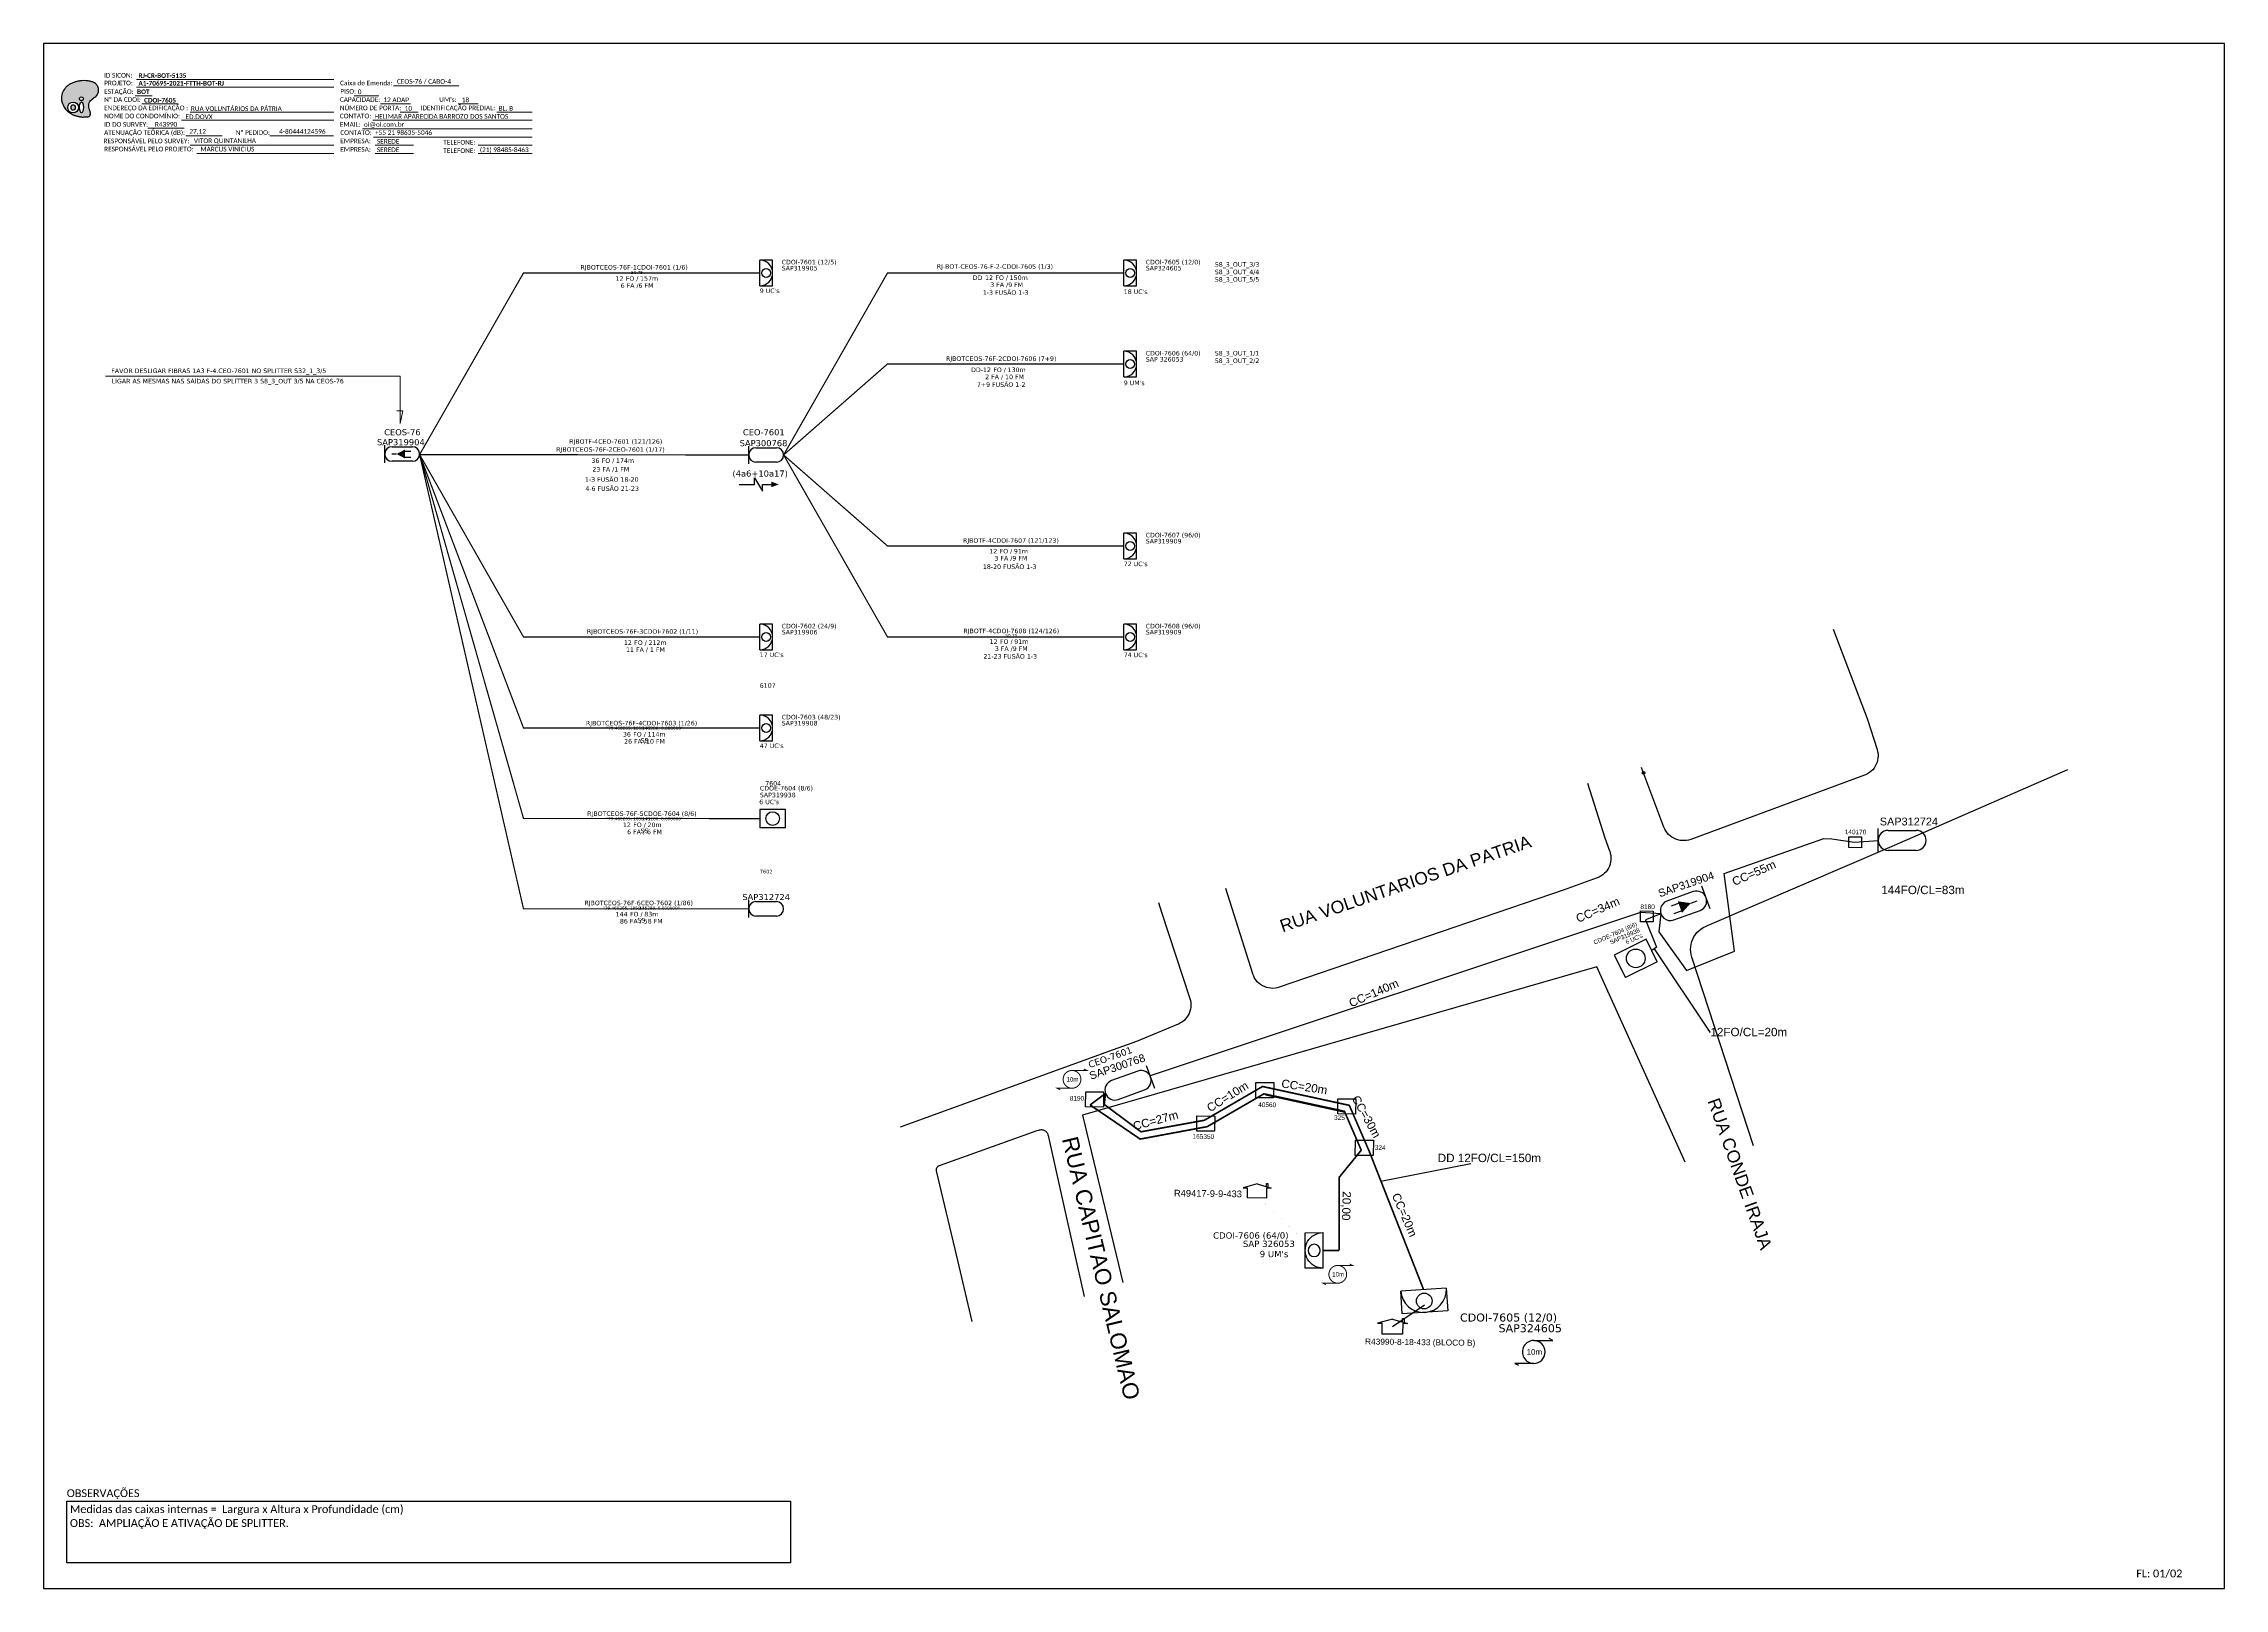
# Model space of a CAD drawing. Header units: millimetres. Extents: x 77568 to 79317, y 17557 to 18151.
# Drawn here: x 77568 to 78407, y 17557 to 18151 of the extents above; entities that cross this region are included whole.
import ezdxf
from ezdxf.enums import TextEntityAlignment as Align

# ---------------------------------------------------------------- set-up
doc = ezdxf.new("R2010")
doc.units = ezdxf.units.MM
doc.header["$LTSCALE"] = 0.1
doc.header["$MEASUREMENT"] = 0
for name, color, linetype in [('CD a instalar', 1, 'Continuous'), ('CDO_INTERIOR', 1, 'Continuous'), ('CDOE', 1, 'Continuous'), ('CEO', 1, 'Continuous'), ('CEOS', 1, 'Continuous'), ('GIR_LV_EDIFICIOS', 7, 'Continuous'), ('label_cabos', 7, 'Continuous'), ('LAYOUT', 7, 'Continuous'), ('LEGENDAS_INFRAESTRUTURAS', 7, 'Continuous'), ('linha de chamada', 5, 'Continuous'), ('MUB_DIVISA', 7, 'Continuous'), ('MUB_QUADRAS', 253, 'Continuous'), ('NOS_DE_INFRAESTRUTURA', 7, 'Continuous'), ('SEGMENTO_texto', 7, 'Continuous'), ('SETA', 7, 'Continuous')]:
    doc.layers.add(name, color=color, linetype=linetype)
doc.layers.add('Texto_Cabos', color=1, linetype='Continuous', lineweight=20)
doc.styles.add('ARIAL', font='arial.ttf')
doc.styles.add('siredit', font='verdana.ttf')
doc.styles.get("Standard").update_dxf_attribs({"font": 'arial.ttf'})
doc.styles.add('WMF-Calibri0', font='calibri.ttf')
doc.styles.add('WMF-Calibri1', font='calibrib.ttf')
doc.linetypes.add('FENCELINE1', pattern='A,0.25,-0.1,[133,ltypeshp.shx,S=0.1,R=0,X=-0.1,Y=0],-0.1,1', length=1.45)
doc.dimstyles.get("Standard").update_dxf_attribs({"dimtxt": 0.18, "dimasz": 0.18, "dimexe": 0.18, "dimexo": 0.0625, "dimgap": 0.09, "dimtad": 0, "dimtih": 1, "dimtoh": 1, "dimdec": 4, "dimzin": 0, "dimdsep": 46, "dimtxsty": 'Standard', "dimcen": 0.09, "dimadec": 0, "dimazin": 0, "dimtfac": 1, "dimtdec": 4, "dimtofl": 0, "dimtmove": 0, "dimatfit": 3, "dimfxl": 0, "dimtolj": 1, "dimtzin": 0, "dimarcsym": 0})

# ---------------------------------------------------------------- blocks, each defined once
blk = doc.blocks.new('DV')
at = {"linetype": 'Continuous'}
blk.add_circle((0, 0), 0.00000275, dxfattribs=at)
blk = doc.blocks.new('MHMZ')
at = {"color": 5}
for p, q in [((-0.0000133, 0.0000116), (0.000014, 0.0000116)), ((-0.0000133, -0.0000118), (-0.0000133, 0.0000116)), ((0.000014, 0.0000116), (0.000014, -0.0000118)), ((0.000014, -0.0000118), (-0.0000133, -0.0000118))]:
    blk.add_line(p, q, dxfattribs=at)
blk = doc.blocks.new('LVLV')
for p, q in [((0, 0.0000254), (-0.0000251, 0.000018)), ((-0.0000251, 0.000018), (-0.0000173, 0.000018)), ((-0.0000172, 0), (-0.0000172, 0.0000179)), ((0.0000172, 0), (-0.0000172, 0)), ((0, 0.0000254), (0.0000251, 0.000018)), ((0.0000169, 0.0000264), (0.0000195, 0.0000264)), ((0.0000169, 0.0000205), (0.0000169, 0.0000264)), ((0.0000251, 0.000018), (0.0000172, 0.000018)), ((0.0000172, 0.000018), (0.0000172, 0)), ((0.0000195, 0.0000264), (0.0000195, 0.0000198))]:
    blk.add_line(p, q)
blk = doc.blocks.new('OI')
h = blk.add_hatch(color=40)
edge = h.paths.add_edge_path()
edge.add_spline(control_points=[(4.35, -0.67), (3.92, -0.99), (3.26, -1.5), (2.81, -2.59), (2.9, -3.5), (3.06, -4.27), (3.31, -4.85), (3.37, -5.39), (3.4, -5.88), (3.2, -6.4), (2.54, -6.61), (1.65, -6.63), (0.55, -6.67), (-0.56, -6.42), (-1.61, -6.14), (-2.77, -5.61), (-3.92, -4.77), (-4.89, -3.7), (-5.34, -2.65), (-5.6, -1.94), (-5.85, -0.96), (-5.71, 0.47), (-5.1, 2.02), (-4.14, 3.02), (-3.3, 3.61), (-2.37, 4.16), (-1.36, 4.44), (-0.56, 4.7), (0.79, 4.85), (2.24, 4.97), (3.79, 4.57), (4.67, 4.21), (5.44, 3.65), (5.76, 2.99), (6.03, 2.21), (6.01, 1.46), (5.72, 0.64), (5.31, 0.08), (4.88, -0.38), (4.51, -0.55), (4.35, -0.67)], knot_values=[0, 0, 0, 0, 1.60434, 2.417191, 3.427595, 4.282808, 4.776746, 5.304182, 5.888771, 6.258406, 6.858137, 7.79129, 8.986195, 10.124242, 11.187857, 12.242908, 13.953784, 15.414161, 16.515391, 17.349188, 17.675853, 19.552021, 21.515531, 22.568638, 23.63245, 24.621084, 25.782718, 26.745347, 27.142653, 29.870543, 31.004649, 31.921532, 32.709589, 33.801391, 34.042471, 35.192333, 35.971461, 36.628871, 37.254359, 37.836911, 37.836911, 37.836911, 37.836911], degree=3, periodic=0)
h.paths.add_polyline_path([(1.13, -0.87, -1), (-0.04, -0.87, -1)], flags=16)
edge = h.paths.add_edge_path(flags=16)
edge.add_ellipse((0.56, -3.59), major_axis=(-0.02, 1.71), ratio=0.361305, start_angle=0, end_angle=360)
h.paths.add_polyline_path([(-0.36, -3.62, -1), (-3.8, -3.62, -1)], flags=16)
edge = h.paths.add_edge_path(flags=0)
edge.add_ellipse((-2.08, -3.62), major_axis=(0, 0.885), ratio=0.758294, start_angle=0, end_angle=360)
at = {"color": 40}
for centre, radius in [((-2.08, -3.62), 1.72), ((0.54, -0.87), 0.587)]:
    blk.add_circle(centre, radius, dxfattribs=at)
blk.add_ellipse((-2.08, -3.62), major_axis=(0, 0.885), ratio=0.758294, start_param=-3.141592653589792, end_param=3.141592653589792, dxfattribs=at)
blk.add_ellipse((0.56, -3.59), major_axis=(-0.02, 1.71), ratio=0.361305, dxfattribs=at)
at = {"color": 40, "start_tangent": (-0.800898, -0.598801), "end_tangent": (-0.800898, -0.598801)}
blk.add_spline([(4.35, -0.67), (3.2, -1.78), (2.9, -2.54), (2.92, -3.55), (3.12, -4.38), (3.28, -4.85), (3.37, -5.37), (3.35, -5.95), (3.2, -6.29), (2.66, -6.55), (1.73, -6.63), (0.54, -6.62), (-0.58, -6.41), (-1.6, -6.11), (-2.56, -5.67), (-3.95, -4.67), (-4.89, -3.56), (-5.37, -2.56), (-5.64, -1.78), (-5.72, -1.46), (-5.63, 0.42), (-4.84, 2.22), (-4.13, 2.99), (-3.27, 3.62), (-2.4, 4.09), (-1.3, 4.47), (-0.37, 4.72), (0.02, 4.77), (2.75, 4.8), (3.85, 4.53), (4.69, 4.16), (5.31, 3.68), (5.85, 2.73), (5.93, 2.5), (5.94, 1.35), (5.67, 0.62), (5.29, 0.08), (4.84, -0.36), (4.35, -0.67)], degree=3, dxfattribs=at)

msp = doc.modelspace()

# ---------------------------------------------------------------- linework, layer by layer
at = {"color": 7, "linetype": 'Continuous'}
msp.add_line((78117.1, 17720.55), (78117.1, 17720.55), dxfattribs=at)
at = {"linetype": 'Continuous'}
msp.add_lwpolyline([(78406.88, 18151.11), (77568.32, 18151.11), (77568.32, 17557.11), (78406.88, 17557.11), (78406.88, 18151.11)], dxfattribs=at)
at = {"color": 7, "lineweight": 0}
for points in [[(77603.47, 18131.05), (77610.02, 18131.05)], [(77603.98, 18137.28), (77679.96, 18137.28)], [(77603.98, 18134.33), (77679.96, 18134.33)], [(77687.75, 18131.09), (77697.24, 18131.09)], [(77702.8, 18134.82), (77727.93, 18134.82)], [(77606.13, 18127.98), (77620.07, 18127.98)], [(77621.29, 18121.63), (77679.96, 18121.63)], [(77624.7, 18124.74), (77679.96, 18124.74)], [(77694.92, 18121.63), (77756.14, 18121.63)], [(77697.8, 18127.98), (77709.42, 18127.98)], [(77705.39, 18124.74), (77712.33, 18124.74)], [(77727.74, 18127.98), (77735.41, 18127.98)], [(77742.56, 18124.74), (77756.12, 18124.74)], [(77608.45, 18118.56), (77622.39, 18118.56)], [(77622.98, 18115.6), (77636.93, 18115.6)], [(77655.32, 18115.6), (77679.81, 18115.6)], [(77690.88, 18118.39), (77756.14, 18118.39)], [(77695.16, 18115.15), (77756.14, 18115.15)], [(77624.7, 18112.04), (77679.96, 18112.04)], [(77627.19, 18108.81), (77679.96, 18108.81)], [(77695.77, 18112.04), (77710.57, 18112.04)], [(77695.77, 18108.81), (77710.57, 18108.81)], [(77735.38, 18112.04), (77756.14, 18112.04)], [(77735.38, 18108.81), (77756.14, 18108.81)]]:
    msp.add_lwpolyline(points, dxfattribs=at)
at = {"color": 0}
msp.add_lwpolyline([(77841.69, 17981.6), (77841.69, 17984.13), (77844.72, 17979.07), (77844.72, 17981.6)], dxfattribs=at)
msp.add_lwpolyline([(77577.24, 17590.61), (77855.49, 17590.61), (77855.49, 17566.9), (77577.24, 17566.9)], close=True, dxfattribs=at)
at = {"layer": 'CD a instalar', "color": 7, "linetype": 'Continuous'}
for p, q in [((78214.52, 17831.94), (78252.87, 17845.47)), ((78252.87, 17845.47), (78255.97, 17845.28)), ((78255.97, 17845.28), (78264.67, 17844.09)), ((78264.67, 17844.09), (78273.76, 17844.74)), ((78218.55, 17802.09), (78214.52, 17831.94)), ((78182.38, 17816.96), (77993.76, 17754.24)), ((78190.22, 17816.47), (78182.38, 17816.96)), ((78190.22, 17816.47), (78184.27, 17814.18)), ((78184.27, 17814.18), (78188.56, 17803.64)), ((78190.22, 17816.47), (78189.46, 17809.56)), ((78188.56, 17803.64), (78186.66, 17802.4)), ((78189.46, 17809.56), (78200.03, 17794.71)), ((78200.03, 17794.71), (78218.55, 17802.09))]:
    msp.add_line(p, q, dxfattribs=at)
at = {"layer": 'CD a instalar', "linetype": 'Continuous'}
for p, q in [((77993.99, 17753.73), (77993.99, 17753.73)), ((78038.13, 17746.9), (78068.7, 17740.24)), ((78068.7, 17740.24), (78074.79, 17725.95))]:
    msp.add_line(p, q, dxfattribs=at)
at = {"layer": 'CD a instalar', "color": 7, "linetype": 'Continuous', "const_width": 0.467}
for points in [[(77712.9, 17993.08), (77752.85, 18062.93), (77843.68, 18062.93)], [(77712.9, 17993.08), (77752.85, 17818.42), (77839.46, 17818.42)], [(77712.9, 17993.08), (77752.85, 17887.97), (77843.68, 17887.92)], [(77712.9, 17993.08), (77752.85, 17922.96), (77843.68, 17922.92)], [(77712.91, 17993.3), (77752.85, 17853.16), (77843.68, 17853.12)], [(77852.87, 17992.94), (77892.82, 17922.96), (77983.65, 17922.92)], [(77852.87, 17992.94), (77892.82, 17957.95), (77983.65, 17957.91)]]:
    msp.add_lwpolyline(points, dxfattribs=at)
at = {"layer": 'CD a instalar', "color": 1, "linetype": 'Continuous', "const_width": 0.467}
msp.add_lwpolyline([(77852.87, 17992.94), (77892.82, 18062.93), (77983.65, 18062.88)], dxfattribs=at)
at = {"layer": 'CD a instalar', "color": 0, "linetype": 'Continuous', "const_width": 0.467}
msp.add_lwpolyline([(77852.87, 17992.94), (77892.82, 18027.94), (77983.65, 18027.89)], dxfattribs=at)
at = {"layer": 'CD a instalar', "color": 5, "linetype": 'Continuous', "const_width": 0.467}
msp.add_lwpolyline([(77712.9, 17993.08), (77839.46, 17992.94), (77839.46, 17992.94)], dxfattribs=at)
at = {"layer": 'CD a instalar', "color": 7, "linetype": 'Continuous'}
msp.add_lwpolyline([(78273.76, 17840.12), (78273.76, 17849.37)], dxfattribs=at)
at = {"layer": 'CD a instalar', "color": 0, "linetype": 'FENCELINE1', "ltscale": 0.3, "const_width": 0.642}
for points in [[(77976.65, 17747.43), (77970.73, 17742.99)], [(77970.73, 17742.99), (77989.97, 17729.88), (78015.78, 17734.67), (78037.57, 17747.28), (78068.52, 17740.56), (78074.99, 17725.61), (78066.44, 17715.11)], [(78066.44, 17687.08), (78066.44, 17715.11)], [(78060.28, 17687.08), (78066.44, 17687.08)]]:
    msp.add_lwpolyline(points, dxfattribs=at)
at = {"layer": 'CD a instalar', "linetype": 'FENCELINE1', "ltscale": 0.3, "const_width": 0.642}
for points in [[(77976.16, 17743.21), (77990.29, 17732.68), (78014.69, 17737.12), (78037.02, 17750.1), (78070.4, 17742.85), (78078.05, 17725.19), (78098.95, 17672)], [(77976.65, 17747.43), (77976.16, 17743.21)]]:
    msp.add_lwpolyline(points, dxfattribs=at)
at = {"layer": 'CDO_INTERIOR', "color": 7}
for p, q in [((77848.64, 18067.88), (77843.69, 18067.89)), ((77848.64, 18057.97), (77848.64, 18067.88)), ((77843.68, 18057.97), (77848.64, 18057.97)), ((77988.61, 17962.91), (77983.66, 17962.91)), ((77988.61, 17952.99), (77988.61, 17962.91)), ((77983.65, 17953), (77988.61, 17952.99)), ((77848.64, 17927.91), (77843.69, 17927.92)), ((77848.64, 17918), (77848.64, 17927.91)), ((77988.61, 17927.92), (77983.66, 17927.92)), ((77988.61, 17918), (77988.61, 17927.92)), ((77843.68, 17918), (77848.64, 17918)), ((77983.65, 17918), (77988.61, 17918)), ((77848.64, 17892.92), (77843.69, 17892.93)), ((77848.64, 17883.01), (77848.64, 17892.92)), ((77843.68, 17883.01), (77848.64, 17883.01))]:
    msp.add_line(p, q, dxfattribs=at)
at = {"layer": 'CDO_INTERIOR', "color": 1}
for p, q in [((77988.61, 18067.88), (77983.66, 18067.89)), ((77988.61, 18057.97), (77988.61, 18067.88)), ((77983.65, 18057.97), (77988.61, 18057.97))]:
    msp.add_line(p, q, dxfattribs=at)
at = {"layer": 'CDO_INTERIOR', "color": 0}
for p, q in [((77988.61, 18032.85), (77983.66, 18032.85)), ((77988.61, 18022.93), (77988.61, 18032.85)), ((77983.65, 18022.93), (77988.61, 18022.93)), ((78053.46, 17693.89), (78060.28, 17693.9)), ((78053.47, 17680.26), (78053.46, 17693.89)), ((78060.28, 17680.26), (78060.28, 17693.9)), ((78060.28, 17680.26), (78053.47, 17680.26))]:
    msp.add_line(p, q, dxfattribs=at)
at = {"layer": 'CDO_INTERIOR'}
for p, q in [((78107.7, 17672.53), (78090.2, 17671.46)), ((78090.73, 17662.71), (78090.2, 17671.46)), ((78107.7, 17672.53), (78108.23, 17663.78)), ((78108.23, 17663.78), (78090.73, 17662.71))]:
    msp.add_line(p, q, dxfattribs=at)
at = {"layer": 'CDO_INTERIOR', "color": 7}
for points in [[(77843.68, 18057.97), (77843.69, 18067.89)], [(77983.65, 17953), (77983.66, 17962.91)], [(77843.68, 17918), (77843.69, 17927.92)], [(77983.65, 17918), (77983.66, 17927.92)], [(77843.68, 17883.01), (77843.69, 17892.93)]]:
    msp.add_lwpolyline(points, dxfattribs=at)
at = {"layer": 'CDO_INTERIOR', "color": 1}
msp.add_lwpolyline([(77983.65, 18057.97), (77983.66, 18067.89)], dxfattribs=at)
at = {"layer": 'CDO_INTERIOR', "color": 0}
msp.add_lwpolyline([(77983.65, 18022.93), (77983.66, 18032.85)], dxfattribs=at)
at = {"layer": 'CDO_INTERIOR', "color": 7}
for centre in [(77846.16, 18062.93), (77986.13, 17957.95), (77846.16, 17922.96), (77986.13, 17922.96), (77846.16, 17887.97)]:
    msp.add_circle(centre, 1.71, dxfattribs=at)
at = {"layer": 'CDO_INTERIOR', "color": 1}
msp.add_circle((77986.13, 18062.93), 1.71, dxfattribs=at)
at = {"layer": 'CDO_INTERIOR', "color": 0}
msp.add_circle((77986.13, 18027.89), 1.71, dxfattribs=at)
at = {"layer": 'CDO_INTERIOR'}
msp.add_circle((78099.21, 17667.62), 3.02, dxfattribs=at)
at = {"layer": 'CDO_INTERIOR', "color": 7}
for centre in [(77843.68, 18062.93), (77983.65, 17957.95), (77843.68, 17922.96), (77983.65, 17922.96), (77843.68, 17887.97)]:
    msp.add_arc(centre, 4.96, 269.97241, 89.97241, dxfattribs=at)
at = {"layer": 'CDO_INTERIOR', "color": 1}
msp.add_arc((77983.65, 18062.93), 4.96, 269.97241, 89.97241, dxfattribs=at)
at = {"layer": 'CDO_INTERIOR', "color": 0}
msp.add_arc((77983.65, 18027.89), 4.96, 269.97241, 89.97241, dxfattribs=at)
at = {"layer": 'CDO_INTERIOR'}
msp.add_arc((78098.95, 17672), 8.77, 183.50386, 3.50386, dxfattribs=at)
at = {"layer": 'CDO_INTERIOR', "color": 0, "extrusion": (0, 0, -1)}
for centre, major_axis, start_param, end_param in [((78060.28, 17687.08), (-4.82, 4.82), 3.926509, 7.068102), ((78056.87, 17687.08), (-1.66, 1.66), 5.497787, 11.780972)]:
    msp.add_ellipse(centre, major_axis=major_axis, ratio=1, start_param=start_param, end_param=end_param, dxfattribs=at)
at = {"layer": 'CDOE', "color": 7}
for p, q in [((77843.68, 17856.64), (77843.68, 17849.59)), ((77853.6, 17856.64), (77843.68, 17856.64)), ((77853.6, 17849.59), (77853.6, 17856.64)), ((77853.6, 17849.59), (77843.68, 17849.59)), ((78184.5, 17806.73), (78172.29, 17800.66)), ((78188.82, 17798.06), (78184.5, 17806.73)), ((78172.29, 17800.66), (78176.61, 17791.98)), ((78188.82, 17798.06), (78176.61, 17791.98))]:
    msp.add_line(p, q, dxfattribs=at)
for centre, radius in [((77848.64, 17853.12), 2.61), ((78180.55, 17799.36), 3.59)]:
    msp.add_circle(centre, radius, dxfattribs=at)
at = {"layer": 'CEO', "color": 5}
for p, q in [((77842.25, 17995.74), (77850.08, 17995.74)), ((77850.08, 17990.15), (77842.25, 17990.15)), ((77989.07, 17756.02), (77978.95, 17752.35)), ((77981.57, 17745.13), (77991.69, 17748.81))]:
    msp.add_line(p, q, dxfattribs=at)
at = {"layer": 'CEO', "color": 7}
for p, q in [((78277.6, 17848.58), (78288.37, 17848.58)), ((78288.37, 17840.91), (78277.6, 17840.91)), ((77842.25, 17821.21), (77850.08, 17821.21)), ((77850.08, 17815.63), (77842.25, 17815.63))]:
    msp.add_line(p, q, dxfattribs=at)
at = {"layer": 'CEO', "color": 5}
for points in [[(77839.46, 17989.58), (77839.46, 17996.31)], [(77995.57, 17749.38), (77992.41, 17758.08)]]:
    msp.add_lwpolyline(points, dxfattribs=at)
at = {"layer": 'CEO', "color": 7}
msp.add_lwpolyline([(77839.46, 17815.05), (77839.46, 17821.78)], dxfattribs=at)
at = {"layer": 'CEO', "color": 5}
for centre, radius, start, end in [((77842.25, 17992.94), 2.79, 90, 270), ((77850.08, 17992.94), 2.79, 270, 90), ((77990.38, 17752.42), 3.84, 289.94843, 109.94843), ((77980.26, 17748.74), 3.84, 109.94843, 289.94843)]:
    msp.add_arc(centre, radius, start, end, dxfattribs=at)
at = {"layer": 'CEO', "color": 7}
for centre, radius, start, end in [((78277.6, 17844.74), 3.84, 90, 270), ((78288.37, 17844.74), 3.84, 270, 90), ((77842.25, 17818.42), 2.79, 90, 270), ((77850.08, 17818.42), 2.79, 270, 90)]:
    msp.add_arc(centre, radius, start, end, dxfattribs=at)
at = {"layer": 'CEOS', "color": 5}
for p, q in [((77702.29, 17996.1), (77710.12, 17996.1)), ((77710.12, 17990.51), (77702.29, 17990.51))]:
    msp.add_line(p, q, dxfattribs=at)
at = {"layer": 'CEOS', "color": 7}
for p, q in [((78202.66, 17825.02), (78192.53, 17821.38)), ((78195.13, 17814.16), (78205.26, 17817.8))]:
    msp.add_line(p, q, dxfattribs=at)
at = {"layer": 'CEOS', "color": 5}
for points in [[(77699.5, 17989.94), (77699.5, 17996.67)], [(77704.04, 17993.31), (77702.16, 17993.31)], [(77707.13, 17994.41), (77709.51, 17994.41)], [(77707.13, 17992.09), (77709.51, 17992.09)]]:
    msp.add_lwpolyline(points, dxfattribs=at)
msp.add_lwpolyline([(77704.04, 17993.31, 0, 3.45, 0), (77707.28, 17993.31, 3.45, 3.45, 0)], format="xyseb", dxfattribs=at)
at = {"layer": 'CEOS', "color": 7}
for points in [[(78197.18, 17820.59), (78194.1, 17819.48)], [(78201.69, 17820.6), (78204.13, 17821.47)], [(78209.14, 17818.36), (78206, 17827.07)], [(78198.26, 17817.59), (78195.18, 17816.48)]]:
    msp.add_lwpolyline(points, dxfattribs=at)
msp.add_lwpolyline([(78201.69, 17820.6, 0, 4.74, 0), (78197.51, 17819.09, 4.74, 4.74, 0)], format="xyseb", dxfattribs=at)
at = {"layer": 'CEOS', "color": 5}
for centre, start, end in [((77702.29, 17993.31), 90, 270), ((77710.12, 17993.31), 270, 90)]:
    msp.add_arc(centre, 2.79, start, end, dxfattribs=at)
at = {"layer": 'CEOS', "color": 7}
for centre, start, end in [((78193.83, 17817.77), 109.78365, 289.78365), ((78203.96, 17821.41), 289.78365, 109.78365)]:
    msp.add_arc(centre, 3.84, start, end, dxfattribs=at)
at = {"layer": 'GIR_LV_EDIFICIOS'}
for p, q in [((78087.02, 17660.69), (78081.23, 17659.07)), ((78087.02, 17660.69), (78092.77, 17658.93)), ((78090.88, 17659.54), (78090.9, 17660.89)), ((78090.9, 17660.89), (78091.5, 17660.89)), ((78091.5, 17660.89), (78091.48, 17659.35)), ((78081.23, 17659.07), (78083.04, 17659.05)), ((78082.99, 17654.92), (78083.04, 17659.04)), ((78090.91, 17654.82), (78082.99, 17654.92)), ((78090.96, 17658.96), (78090.91, 17654.82)), ((78092.77, 17658.93), (78090.96, 17658.95))]:
    msp.add_line(p, q, dxfattribs=at)
at = {"layer": 'LAYOUT', "color": 1}
for p, q in [((78141.34, 17652.42), (78148.65, 17652.42)), ((78148.65, 17652.42), (78147.19, 17653.15)), ((78141.34, 17643.65), (78134.03, 17643.65)), ((78134.03, 17643.65), (78135.49, 17642.92))]:
    msp.add_line(p, q, dxfattribs=at)
at = {"layer": 'LAYOUT', "color": 7, "const_width": 0.379}
msp.add_lwpolyline([(77963.77, 17756.26, 1.000012), (77963.77, 17749.44, 0.999978)], format="xyb", close=True, dxfattribs=at)
at = {"layer": 'LAYOUT', "color": 7, "const_width": 0.355}
for points in [[(77963.77, 17756.26), (77969.46, 17756.26), (77968.32, 17756.83)], [(77963.77, 17749.44), (77958.09, 17749.44), (77959.23, 17748.87)]]:
    msp.add_lwpolyline(points, dxfattribs=at)
at = {"layer": 'LAYOUT', "color": 0, "const_width": 0.379}
msp.add_lwpolyline([(78065.96, 17681.29, 1.000012), (78065.96, 17674.47, 0.999978)], format="xyb", close=True, dxfattribs=at)
at = {"layer": 'LAYOUT', "color": 0, "const_width": 0.355}
for points in [[(78065.96, 17681.29), (78071.64, 17681.29), (78070.51, 17681.86)], [(78065.96, 17674.47), (78060.28, 17674.47), (78061.41, 17673.9)]]:
    msp.add_lwpolyline(points, dxfattribs=at)
at = {"layer": 'LAYOUT', "color": 1}
for start, end in [(89.99828, 269.9997), (270.00023, 89.99775)]:
    msp.add_arc((78141.34, 17648.03), 4.39, start, end, dxfattribs=at)
at = {"layer": 'linha de chamada', "linetype": 'Continuous'}
msp.add_line((78087.04, 17657.77), (78099.3, 17666.09), dxfattribs=at)
at = {"layer": 'linha de chamada', "color": 4, "linetype": 'Continuous', "ltscale": 0.35, "const_width": 0.0066}
msp.add_lwpolyline([(78056.87, 17687.08), (78035.49, 17707.54)], dxfattribs=at)
at = {"layer": 'MUB_QUADRAS', "color": 4, "linetype": 'Continuous'}
for points in [[(78256.4, 17925.92), (78269.54, 17891.63), (78269.68, 17891.19), (78273.36, 17879.73), (78273.56, 17878.91), (78273.69, 17878.07), (78273.72, 17877.24), (78273.68, 17876.41), (78273.55, 17875.57), (78273.32, 17874.77), (78273.02, 17873.98), (78272.63, 17873.23), (78272.17, 17872.54), (78271.64, 17871.88), (78271.05, 17871.29), (78270.39, 17870.78), (78269.68, 17870.31), (78268.93, 17869.94), (78268.48, 17869.77), (78201.68, 17845.13), (78200.88, 17844.88), (78200.06, 17844.72), (78199.23, 17844.63), (78198.39, 17844.65), (78197.56, 17844.75), (78196.73, 17844.94), (78195.94, 17845.21), (78195.17, 17845.57), (78194.45, 17845.98), (78193.79, 17846.5), (78193.17, 17847.06), (78192.62, 17847.7), (78192.12, 17848.37), (78191.72, 17849.11), (78191.4, 17849.83), (78182.92, 17872.43), (78182.81, 17872.72)], [(78225.88, 17727.24), (78202.11, 17799.87), (78201.86, 17800.85), (78201.7, 17801.85), (78201.63, 17802.84), (78201.68, 17803.85), (78201.84, 17804.84), (78202.1, 17805.82), (78202.47, 17806.77), (78202.92, 17807.67), (78203.46, 17808.5), (78204.09, 17809.29), (78204.81, 17810.01), (78205.58, 17810.63), (78206.43, 17811.2), (78207.33, 17811.64), (78208.08, 17811.95), (78280.06, 17842.94), (78346.74, 17872.04)], [(78162, 17866.68), (78168.63, 17845.69), (78170.5, 17840.66), (78170.52, 17840.61), (78170.76, 17839.81), (78170.92, 17838.97), (78171, 17838.14), (78170.98, 17837.31), (78170.89, 17836.47), (78170.7, 17835.65), (78170.42, 17834.85), (78170.07, 17834.1), (78169.64, 17833.38), (78169.12, 17832.7), (78168.56, 17832.09), (78167.92, 17831.55), (78167.23, 17831.07), (78166.49, 17830.65), (78165.72, 17830.33), (78153.07, 17825.71), (78043.48, 17788.28), (78042.66, 17788.05), (78041.85, 17787.91), (78041.01, 17787.84), (78040.16, 17787.88), (78039.34, 17788), (78038.53, 17788.21), (78037.74, 17788.5), (78036.99, 17788.87), (78036.27, 17789.32), (78035.61, 17789.83), (78035.01, 17790.41), (78034.47, 17791.07), (78034, 17791.76), (78033.62, 17792.5), (78033.3, 17793.28), (78033.25, 17793.44), (78022.86, 17826.23)], [(77996.96, 17820.88), (77998.19, 17817.14), (78009.08, 17783.96), (78009.29, 17783.15), (78009.43, 17782.31), (78009.48, 17781.48), (78009.43, 17780.64), (78009.31, 17779.81), (78009.1, 17779.01), (78008.79, 17778.22), (78008.41, 17777.47), (78007.96, 17776.76), (78007.43, 17776.1), (78006.84, 17775.51), (78006.19, 17774.98), (78005.49, 17774.52), (78004.73, 17774.13), (78004.54, 17774.05), (77988.57, 17767.4), (77979.61, 17764.15)], [(78199.55, 17721.05), (78165.51, 17796.1), (77967.79, 17739.1)], [(77979.61, 17764.15), (77897.71, 17734.45)], [(77967.79, 17739.1), (77983.31, 17674.67)], [(77911.69, 17717.67), (77911.66, 17717.84), (77911.65, 17718.03), (77911.65, 17718.22), (77911.68, 17718.4), (77911.72, 17718.58), (77911.78, 17718.76), (77911.86, 17718.93), (77911.96, 17719.09), (77912.07, 17719.23), (77912.2, 17719.37), (77912.34, 17719.49), (77912.5, 17719.6), (77912.66, 17719.69), (77912.83, 17719.76), (77950.4, 17733.15), (77951.04, 17733.37), (77951.31, 17733.45), (77951.58, 17733.5), (77951.86, 17733.51), (77952.14, 17733.51), (77952.42, 17733.47), (77952.69, 17733.4), (77952.96, 17733.31), (77953.21, 17733.18), (77953.45, 17733.03), (77953.66, 17732.86), (77953.86, 17732.67), (77954.04, 17732.45), (77954.2, 17732.22), (77954.34, 17731.97), (77954.43, 17731.71), (77954.51, 17731.45), (77954.51, 17731.44), (77954.55, 17731.3), (77960.53, 17704.68), (77968.46, 17669.4)], [(77925.31, 17659.78), (77918.8, 17687.49), (77914.76, 17704.68), (77911.69, 17717.67)]]:
    msp.add_lwpolyline(points, dxfattribs=at)
at = {"layer": 'MUB_QUADRAS', "linetype": 'Continuous'}
msp.add_lwpolyline([(78048.19, 17813.01), (78048.18, 17813.05)], dxfattribs=at)
at = {"layer": 'SETA', "color": 0}
for points in [[(77835.76, 17981.6), (77841.69, 17981.6)], [(77844.72, 17981.6), (77849.29, 17981.6)]]:
    msp.add_lwpolyline(points, dxfattribs=at)
msp.add_solid([(77848.2, 17982.67), (77851.08, 17981.62), (77848.2, 17980.57)], dxfattribs=at)
at = {"layer": 'Texto_Cabos', "color": 1, "linetype": 'Continuous'}
msp.add_lwpolyline([(77592.17, 18023.26), (77705.42, 18023.26), (77705.42, 18005.09), (77706.42, 18009.91), (77704.17, 18009.91)], dxfattribs=at)

# ---------------------------------------------------------------- block references
at = {"color": 7, "xscale": 1.2139239251676, "yscale": 1.213923925162815, "zscale": 1.213923925163967, "rotation": 0.1532896023300561}
msp.add_blockref('OI', (77582.18, 18130.95), dxfattribs=at)
at = {"layer": 'GIR_LV_EDIFICIOS', "xscale": 214241.0392011026, "yscale": 214241.0392011026, "zscale": 214241.0392011026, "rotation": 359.2960833884559}
msp.add_blockref('LVLV', (78034.87, 17707.23), dxfattribs=at)
at = {"layer": 'MUB_DIVISA', "xscale": 178534.1993342524, "yscale": 178534.1993342522, "zscale": 178534.1993342522, "rotation": 359.2957913142936}
msp.add_blockref('DV', (78183.55, 17870.73), dxfattribs=at)
msp.add_blockref('DV', (78183.55, 17870.73), dxfattribs=at)
at = {"layer": 'NOS_DE_INFRAESTRUTURA', "color": 40}
for p, xscale, yscale, zscale, rotation in [((78264.83, 17844.06), 178534.1993342522, 178534.1993342522, 178534.1993342522, 359.2955936653762), ((78184.74, 17815.51), 178534.1993342523, 178534.1993342522, 178534.1993342522, 359.2957778805449), ((77972.36, 17745.15), 251400.9270384362, 251400.9270384363, 251400.9270384362, 359.2961638193842), ((78037.82, 17748.71), 251400.9270384362, 251400.9270384362, 251400.9270384362, 359.2961638193842), ((78069.3, 17742.45), 251400.9270384362, 251400.9270384362, 251400.9270384362, 359.2961638193842), ((78015.08, 17735.88), 251400.9270384362, 251400.9270384363, 251400.9270384362, 359.2961638193842), ((78076.08, 17726.55), 251400.9270384362, 251400.9270384362, 251400.9270384362, 359.2961638193842)]:
    msp.add_blockref('MHMZ', p, dxfattribs=dict(at, xscale=xscale, yscale=yscale, zscale=zscale, rotation=rotation))

# ---------------------------------------------------------------- texts
at = {"color": 7, "lineweight": 0, "style": 'WMF-Calibri0'}
for s, height, p in [('ID SICON:', 1.793, (77591.58, 18138.03)), ('PROJETO:', 1.793, (77591.58, 18135.07)), ('ESTAÇÃO:', 1.793, (77591.58, 18131.79)), ('Nº DA CDOI:', 1.7927, (77591.58, 18128.72)), ('CAPACIDADE:', 1.7927, (77682.23, 18128.72)), ('Caixa de Emenda:', 1.7927, (77682.34, 18135.07)), ('PISO:', 1.793, (77682.41, 18131.84)), ("UM's:", 1.793, (77720.47, 18128.72)), ('ENDEREÇO DA EDIFICAÇÃO :', 1.7927, (77591.58, 18125.49)), ('NOME DO CONDOMÍNIO:', 1.7927, (77591.58, 18122.38)), ('CONTATO:', 1.793, (77682.23, 18122.38)), ('NÚMERO DE PORTA:', 1.7927, (77682.23, 18125.49)), ('IDENTIFICAÇÃO PREDIAL:', 1.7927, (77713.31, 18125.49)), ('RESPONSÁVEL PELO SURVEY:', 1.7927, (77591.34, 18112.79)), ('ATENUAÇÃO TEÓRICA (dB):', 1.7927, (77591.58, 18116.03)), ('ID DO SURVEY:', 1.7927, (77591.58, 18119.14)), ('Nº PEDIDO:', 1.793, (77642.17, 18116.03)), ('EMAIL:  oi@oi.com.br', 1.7927, (77682.23, 18119.14)), ('CONTATO:  +55 21 98635-5046', 1.7927, (77682.41, 18116.03)), ('EMPRESA:', 1.793, (77682.41, 18112.79)), ('TELEFONE:', 1.793, (77722.02, 18112.28)), ('RESPONSÁVEL PELO PROJETO:', 1.7927, (77591.58, 18109.68)), ('EMPRESA:', 1.793, (77682.41, 18109.55)), ('TELEFONE:', 1.793, (77722.02, 18109.05))]:
    msp.add_text(s, height=height, dxfattribs=at).set_placement(p)
at = {"color": 0}
for s, height, style, p in [('RJ-CR-BOT-5135', 1.7927, 'WMF-Calibri1', (77604.78, 18137.93)), ('A1-70695-2021-FTTH-BOT-RJ', 1.7927, 'WMF-Calibri1', (77604.78, 18134.98)), ('R43990', 1.793, 'WMF-Calibri0', (77611.1, 18119.17)), ('27,12', 1.793, 'WMF-Calibri0', (77624.38, 18116.44)), ('4-80444124596', 1.7927, 'WMF-Calibri0', (77658.89, 18116.44))]:
    msp.add_text(s, height=height, dxfattribs=dict(at, style=style)).set_placement(p)
at = {"color": 7}
for s, height, style, p in [('BOT', 1.793, 'WMF-Calibri1', (77604.26, 18131.7)), ('0', 1.79, 'WMF-Calibri0', (77689.1, 18131.69)), ('12 ADAP', 1.793, 'WMF-Calibri0', (77698.98, 18128.6)), ('CEOS-76 / CABO-4', 1.7927, 'WMF-Calibri0', (77704.19, 18135.66)), ('18', 1.793, 'WMF-Calibri0', (77729.09, 18128.58)), ('ED.DOVX', 1.793, 'WMF-Calibri0', (77622.87, 18122.09)), ('RUA VOLUNTÁRIOS DA PÁTRIA', 1.7927, 'WMF-Calibri0', (77624.96, 18125.2)), ('HELIMAR APARECIDA BARROZO DOS SANTOS', 1.7927, 'WMF-Calibri0', (77695.62, 18122.23)), ('10', 1.793, 'WMF-Calibri0', (77707.16, 18125.34)), ('BL. B', 1.793, 'WMF-Calibri0', (77743.26, 18125.34)), ('VITOR QUINTANILHA', 1.7927, 'WMF-Calibri0', (77626.1, 18112.88)), ('SEREDE', 1.793, 'WMF-Calibri0', (77696.48, 18112.64)), ('MARCUS VINICIUS', 1.7927, 'WMF-Calibri0', (77628.59, 18109.64)), ('SEREDE', 1.793, 'WMF-Calibri0', (77696.48, 18109.4)), ('(21) 98485-8463', 1.7927, 'WMF-Calibri0', (77736.08, 18109.4))]:
    msp.add_text(s, height=height, dxfattribs=dict(at, style=style)).set_placement(p)
at = {"color": 7, "style": 'WMF-Calibri1'}
msp.add_text('CDOI-7605', height=1.793, dxfattribs=at).set_placement((77613.1, 18128.44), align=Align.CENTER)
at = {"style": 'WMF-Calibri0'}
for s, p in [('OBSERVAÇÕES', (77577.22, 17592.22)), ('FL: 01/02', (78373.02, 17561.35))]:
    msp.add_text(s, height=3, dxfattribs=at).set_placement(p)
at = {"char_height": 3, "width": 277.1819, "attachment_point": 1, "style": 'WMF-Calibri0'}
for s, insert in [('Medidas das caixas internas =  Largura x Altura x Profundidade (cm)', (77578.44, 17589.08)), ('OBS:  AMPLIAÇÃO E ATIVAÇÃO DE SPLITTER.', (77578.44, 17583.73))]:
    msp.add_mtext(s, dxfattribs=dict(at, insert=insert))
at = {"style": 'ARIAL', "flags": 12}
msp.add_attdef('SAP312724', text='XX', height=3.002, dxfattribs=at).set_placement((78285.56, 17851.99), align=Align.MIDDLE_CENTER)
msp.add_attdef('SAP319904', text='XX', height=3.002, rotation=18.869, dxfattribs=at).set_placement((78199.9, 17827.87), align=Align.MIDDLE_CENTER)
at = {"color": 5, "style": 'ARIAL', "flags": 12}
msp.add_attdef('SAP300768', text='XX', height=3.002, rotation=18.869, dxfattribs=at).set_placement((77981.13, 17757.71), align=Align.MIDDLE_CENTER)
at = {"layer": 'CDO_INTERIOR', "color": 7, "linetype": 'Continuous', "style": 'siredit'}
for s, height, p in [('CDOI-7601 (12/5)', 1.7496, (77852.14, 18067.11)), ('SAP319905', 1.75, (77852.14, 18064.77)), ("9 UC's", 1.75, (77843.69, 18056.07)), ('CDOI-7607 (96/0)', 1.7496, (77992.11, 17962.13)), ('SAP319909', 1.75, (77992.11, 17959.8)), ("72 UC's", 1.75, (77983.65, 17951.06)), ('CDOI-7602 (24/9)', 1.7496, (77852.14, 17927.14)), ('SAP319906', 1.75, (77852.14, 17924.81)), ('CDOI-7608 (96/0)', 1.7496, (77992.11, 17927.14)), ('SAP319909', 1.75, (77992.11, 17924.81)), ("17 UC's", 1.75, (77843.69, 17916.1)), ("74 UC's", 1.75, (77983.66, 17916.07)), ('6107', 1.75, (77843.69, 17904.28)), ('CDOI-7603 (48/23)', 1.7496, (77852.14, 17892.15)), ('SAP319908', 1.75, (77852.14, 17889.81)), ("47 UC's", 1.75, (77843.69, 17881.11))]:
    msp.add_text(s, height=height, rotation=359.97241, dxfattribs=at).set_placement(p, align=Align.MIDDLE_LEFT)
at = {"layer": 'CDO_INTERIOR', "color": 1, "linetype": 'Continuous', "style": 'siredit'}
for s, height, p in [('CDOI-7605 (12/0)', 1.7496, (77992.11, 18067.11)), ('SAP324605', 1.75, (77992.11, 18064.77)), ('S8_3_OUT_3/3', 1.7496, (78018.65, 18066.21)), ('S8_3_OUT_4/4', 1.7496, (78018.65, 18063.31)), ("18 UC's", 1.75, (77983.66, 18055.7)), ('S8_3_OUT_5/5', 1.7496, (78018.65, 18060.45))]:
    msp.add_text(s, height=height, rotation=359.97241, dxfattribs=at).set_placement(p, align=Align.MIDDLE_LEFT)
at = {"layer": 'CDO_INTERIOR', "color": 0, "linetype": 'Continuous', "style": 'siredit'}
for s, height, rotation, p in [('CDOI-7606 (64/0)', 1.7496, 359.97241, (77992.11, 18032.07)), ('SAP 326053', 1.75, 359.97241, (77992.11, 18029.74)), ('S8_3_OUT_1/1', 1.7496, 359.97241, (78018.65, 18032.07)), ('S8_3_OUT_2/2', 1.7496, 359.97241, (78018.65, 18029.18)), ("9 UM's", 1.75, 359.97241, (77983.66, 18020.66)), ('CDOI-7606 (64/0)', 2.4057, 0.02759, (78018, 17692.81)), ('SAP 326053', 2.406, 0.02759, (78029.47, 17689.61)), ("9 UM's", 2.406, 0.02759, (78035.94, 17685.68))]:
    msp.add_text(s, height=height, rotation=rotation, dxfattribs=at).set_placement(p, align=Align.MIDDLE_LEFT)
at = {"layer": 'CDO_INTERIOR', "linetype": 'Continuous', "style": 'siredit'}
for s, height, p in [('CDOI-7605 (12/0)', 3.0938, (78112.96, 17661.26)), ('SAP324605', 3.094, (78127.79, 17657.14))]:
    msp.add_text(s, height=height, rotation=0.02759, dxfattribs=at).set_placement(p, align=Align.MIDDLE_LEFT)
at = {"layer": 'CDOE', "color": 7, "linetype": 'Continuous', "style": 'siredit'}
for s, height, p in [('CDOE-7604 (8/6)', 1.7496, (77843.76, 17864.8)), ('SAP319938', 1.75, (77843.74, 17862.19)), ('7604', 1.75, (77845.81, 17866.64)), ("6 UC's", 1.75, (77843.5, 17859.52))]:
    msp.add_text(s, height=height, dxfattribs=at).set_placement(p, align=Align.MIDDLE_LEFT)
at = {"layer": 'CEO', "color": 5, "linetype": 'Continuous', "style": 'siredit'}
msp.add_text('SAP300768  ', height=2.3328, dxfattribs=at).set_placement((77846.16, 17997.49), align=Align.MIDDLE_CENTER)
at = {"layer": 'CEO', "color": 7, "linetype": 'Continuous', "style": 'siredit'}
for s, height, p in [('7602', 1.4, (77846.16, 17832.73)), ('SAP312724', 2.333, (77846.16, 17822.96))]:
    msp.add_text(s, height=height, dxfattribs=at).set_placement(p, align=Align.MIDDLE_CENTER)
at = {"layer": 'CEOS', "color": 5, "linetype": 'Continuous', "style": 'siredit'}
for s, p in [('SAP319904 ', (77706.2, 17997.85)), ('CEOS-76', (77706.28, 18001.69)), ('CEO-7601', (77845.25, 18001.69))]:
    msp.add_text(s, height=2.333, dxfattribs=at).set_placement(p, align=Align.MIDDLE_CENTER)
at = {"layer": 'CEOS', "color": 1, "linetype": 'Continuous', "style": 'siredit'}
msp.add_text('(4a6+10a17)', height=2.3328, dxfattribs=at).set_placement((77843.85, 17985.8), align=Align.MIDDLE_CENTER)
at = {"layer": 'CEOS', "color": 5, "linetype": 'Continuous', "style": 'siredit'}
msp.add_text('CEO-7601', height=2.566, rotation=19.94843, dxfattribs=at).set_placement((77978.46, 17761.35), align=Align.MIDDLE_CENTER)
at = {"layer": 'GIR_LV_EDIFICIOS'}
for s, height, p in [('R49417-9-9-433', 2.5709, (78002.95, 17707.82)), ('R43990-8-18-433 (BLOCO B)', 2.296, (78076.43, 17650.91))]:
    msp.add_text(s, height=height, rotation=359.29608, dxfattribs=at).set_placement(p)
at = {"layer": 'label_cabos', "linetype": 'Continuous'}
msp.add_text('DD 12FO/CL=150m', height=3.2076, dxfattribs=at).set_placement((78104.39, 17721.03))
at = {"layer": 'label_cabos', "linetype": 'Continuous', "attachment_point": 6}
for s, insert, char_height, rotation in [('CC=55m', (78234.13, 17835.82), 3.208, 23.77229), ('CC=34m', (78174.09, 17821.62), 3.208, 23.77229), ('CDOE-7604 (8/6)', (78181.04, 17812.44), 1.6628, 23.77229), ('SAP319938', (78181.96, 17810.39), 1.663, 23.77229), ("6 UC's", (78183.04, 17808.28), 1.663, 23.77229), ('CC=140m', (78089.08, 17790.11), 3.208, 23.77229), ('CC=20m', (78061.92, 17748.63), 3.208, 351.25823), ('CC=10m', (78031.12, 17750.91), 3.208, 32.0673), ('CC=30m', (78081.28, 17730.72), 3.208, 299.07881), ('CC=27m', (78004.49, 17739.4), 3.208, 15.22038), ('20,00', (78068.81, 17698.6), 3.208, 268.05117), ('CC=20m', (78095.18, 17692.54), 3.208, 293.35169)]:
    msp.add_mtext(s, dxfattribs=dict(at, insert=insert, char_height=char_height, rotation=rotation))
at = {"layer": 'label_cabos', "linetype": 'Continuous', "char_height": 3.2076, "attachment_point": 4}
for s, insert in [('144FO/CL=83m', (78274.96, 17825.66)), ('12FO/CL=20m', (78209.26, 17771.02))]:
    msp.add_mtext(s, dxfattribs=dict(at, insert=insert))
at = {"layer": 'LAYOUT', "color": 7}
msp.add_text('10m', height=1.705, dxfattribs=at).set_placement((77961.62, 17752))
at = {"layer": 'LAYOUT', "color": 0}
msp.add_text('10m', height=1.705, dxfattribs=at).set_placement((78063.81, 17677.03))
at = {"layer": 'LAYOUT', "color": 1}
msp.add_text('10m', height=2.193, dxfattribs=at).set_placement((78138.58, 17646.94))
at = {"layer": 'LEGENDAS_INFRAESTRUTURAS', "color": 5}
for s, rotation, p in [('140170', 359.29558, (78260.88, 17847.14)), ('8180', 359.29577, (78182.32, 17818.36)), ('8190', 359.29616, (77962.88, 17744.69)), ('40560', 359.29613, (78035.35, 17742.23)), ('325', 359.29605, (78064.52, 17737.28)), ('165350', 359.29616, (78010.11, 17730.03)), ('324', 359.29604, (78080.18, 17725.74))]:
    msp.add_text(s, height=1.785, rotation=rotation, dxfattribs=at).set_placement(p)
at = {"layer": 'SEGMENTO_texto', "color": 5}
msp.add_text('RUA VOLUNTARIOS DA PATRIA', height=4.8114, rotation=18.92465, dxfattribs=at).set_placement((78044.72, 17809.35))
at = {"layer": 'SEGMENTO_texto', "color": 253}
for s, height, rotation, p in [('RUA CONDE IRAJA', 4.8114, 289.57439, (78208.06, 17744.56)), ('RUA CAPITAO SALOMAO', 6.1875, 283.46785, (77959.86, 17729.98))]:
    msp.add_text(s, height=height, rotation=rotation, dxfattribs=at).set_placement(p)
at = {"layer": 'Texto_Cabos', "color": 7, "linetype": 'Continuous', "style": 'siredit'}
for s, p in [('RJBOTCEOS-76F-1CDOI-7601 (1/6)', (77774.74, 18064.23)), ('RJBOTCEOS-76F-2CEO-7601 (1/17)', (77765.4, 17994.18)), ('4-6 FUSÃO 21-23', (77776.62, 17979.13)), ('1-3 FUSÃO 18-20', (77776.49, 17982.64)), ('18-20 FUSÃO 1-3', (77929.5, 17949.09)), ('RJBOTCEOS-76F-3CDOI-7602 (1/11)', (77777.21, 17924.19)), ('21-23 FUSÃO 1-3', (77929.7, 17914.62)), ('RJBOTCEOS-76F-4CDOI-7603 (1/26)', (77776.84, 17888.95)), ('RJBOTCEOS-76F-5CDOE-7604 (8/6)', (77777.35, 17854.14)), ('RJBOTCEOS-76F-6CEO-7602 (1/86)', (77776.26, 17819.8))]:
    msp.add_text(s, height=1.7496, dxfattribs=at).set_placement(p)
for s, height, p in [('50.75', 1.166, (77796.52, 18063.14)), ('6 FA /6 FM', 1.75, (77796.52, 18058.09)), ('RJBOTF-4CEO-7601 (121/126)', 1.7496, (77788.31, 17998.11)), ('23 FA /1 FM', 1.7496, (77786.42, 17987.41)), ('RJBOTF-4CDOI-7607 (121/123)', 1.7496, (77940.27, 17960.04)), ('3 FA /9 FM', 1.75, (77940.27, 17953.23)), ('RJBOTF-4CDOI-7608 (124/126)', 1.7496, (77940.4, 17925.27)), ('50.75', 1.166, (77940.4, 17923.51)), ('11 FA / 1 FM', 1.7496, (77799.75, 17918.05)), ('3 FA /9 FM', 1.75, (77940.4, 17918.46)), ('"79.460265, 185.141280, 0.000000"', 1.1664, (77799.38, 17887.87)), ('50.75', 1.166, (77799.38, 17887.87)), ('26 FA /10 FM', 1.7496, (77799.38, 17882.81)), ('SS', 1.75, (77799.38, 17883.2)), ('"79.460265, 185.141280, 0.000000"', 1.1664, (77799.38, 17853.06)), ('50.75', 1.166, (77799.38, 17853.06)), ('6 FA / 6 FM', 1.7496, (77799.38, 17848)), ('SS', 1.75, (77799.38, 17848.39)), ('"79.460265, 185.141280, 0.000000"', 1.1664, (77798.13, 17818.72)), ('86 FA / 58 FM', 1.7496, (77798.13, 17813.66)), ('50.75', 1.166, (77798.13, 17818.72)), ('SS', 1.75, (77798.13, 17814.05))]:
    msp.add_text(s, height=height, dxfattribs=at).set_placement(p, align=Align.MIDDLE_CENTER)
at = {"layer": 'Texto_Cabos', "color": 1, "linetype": 'Continuous', "style": 'siredit'}
for s, p in [('RJ-BOT-CEOS-76-F-2-CDOI-7605 (1/3)', (77911.73, 18064.52)), ('1-3 FUSÃO 1-3', (77929.47, 18054.55))]:
    msp.add_text(s, height=1.7496, dxfattribs=at).set_placement(p)
at = {"layer": 'Texto_Cabos', "color": 7, "linetype": 'Continuous', "style": 'siredit'}
for s, p in [('12', (77791.27, 18060.81)), ('36', (77782.02, 17990.76)), ('12', (77935.02, 17955.95)), ('12', (77794.5, 17920.77)), ('12', (77935.15, 17921.18)), ('36', (77794.13, 17885.53)), ('12', (77794.13, 17850.72)), ('144', (77792.88, 17816.38))]:
    msp.add_text(s, height=1.75, dxfattribs=at).set_placement(p, align=Align.MIDDLE_RIGHT)
at = {"layer": 'Texto_Cabos', "color": 7, "style": 'siredit'}
for p in [(77797.03, 18060.81), (77787.78, 17990.76), (77940.78, 17955.95), (77800.26, 17920.77), (77940.91, 17921.18), (77799.89, 17885.53), (77799.89, 17850.72), (77798.64, 17816.38)]:
    msp.add_text('FO /', height=1.75, dxfattribs=at).set_placement(p, align=Align.MIDDLE_RIGHT)
at = {"layer": 'Texto_Cabos', "color": 7, "linetype": 'Continuous', "style": 'siredit'}
for s, p in [('157m', (77797.68, 18060.81)), ('174m', (77788.43, 17990.76)), ('91m', (77941.43, 17955.95)), ('212m', (77800.92, 17920.77)), ('91m', (77941.57, 17921.18)), ('114m', (77800.55, 17885.53)), ('20m', (77800.55, 17850.72)), ('83m', (77799.3, 17816.38))]:
    msp.add_text(s, height=1.75, dxfattribs=at).set_placement(p, align=Align.MIDDLE_LEFT)
at = {"layer": 'Texto_Cabos', "color": 1, "linetype": 'Continuous', "style": 'siredit'}
for s, p in [('DD', (77929.3, 18061.1)), ('12', (77933.39, 18061.1))]:
    msp.add_text(s, height=1.75, dxfattribs=at).set_placement(p, align=Align.MIDDLE_RIGHT)
for s, height, p in [('3 FA /9 FM', 1.75, (77938.64, 18058.38)), ('FAVOR DESLIGAR FIBRAS 1A3 F-4.CEO-7601 NO SPLITTER S32_1_3/5  ', 1.7496, (77636.44, 18025.31)), ('LIGAR AS MESMAS NAS SAÍDAS DO SPLITTER 3 S8_3_OUT 3/5 NA CEOS-76', 1.7496, (77639.13, 18021.34))]:
    msp.add_text(s, height=height, dxfattribs=at).set_placement(p, align=Align.MIDDLE_CENTER)
at = {"layer": 'Texto_Cabos', "color": 1, "style": 'siredit'}
msp.add_text('FO /', height=1.75, dxfattribs=at).set_placement((77939.15, 18061.1), align=Align.MIDDLE_RIGHT)
at = {"layer": 'Texto_Cabos', "color": 1, "linetype": 'Continuous', "style": 'siredit'}
msp.add_text('150m', height=1.75, dxfattribs=at).set_placement((77939.81, 18061.1), align=Align.MIDDLE_LEFT)
at = {"layer": 'Texto_Cabos', "color": 0, "linetype": 'Continuous', "style": 'siredit'}
for s, p in [('RJBOTCEOS-76F-2CDOI-7606 (7+9)', (77915.29, 18029.1)), ('7+9 FUSÃO 1-2', (77927.18, 18019.13))]:
    msp.add_text(s, height=1.7496, dxfattribs=at).set_placement(p)
msp.add_text('DD-12', height=1.75, dxfattribs=at).set_placement((77932.59, 18025.69), align=Align.MIDDLE_RIGHT)
msp.add_text('2 FA / 10 FM', height=1.7496, dxfattribs=at).set_placement((77937.84, 18022.96), align=Align.MIDDLE_CENTER)
at = {"layer": 'Texto_Cabos', "color": 0, "style": 'siredit'}
msp.add_text('FO /', height=1.75, dxfattribs=at).set_placement((77938.35, 18025.69), align=Align.MIDDLE_RIGHT)
at = {"layer": 'Texto_Cabos', "color": 0, "linetype": 'Continuous', "style": 'siredit'}
msp.add_text('130m', height=1.75, dxfattribs=at).set_placement((77939, 18025.69), align=Align.MIDDLE_LEFT)

# ---------------------------------------------------------------- leaders
at = {"color": 7, "linetype": 'Continuous'}
msp.add_leader([(78082.56, 17713.71), (78117.1, 17720.55)], dimstyle='Standard', dxfattribs=at)
at = {"layer": 'label_cabos', "linetype": 'Continuous', "annotation_type": 0, "has_hookline": 1, "hookline_direction": 0, "text_width": 28.74}
msp.add_leader([(78187.61, 17803.02), (78208.99, 17771.02), (78209.17, 17771.02)], dimstyle='Standard', override={"dimtad": 0}, dxfattribs=at)

doc.saveas('drawing.dxf')
